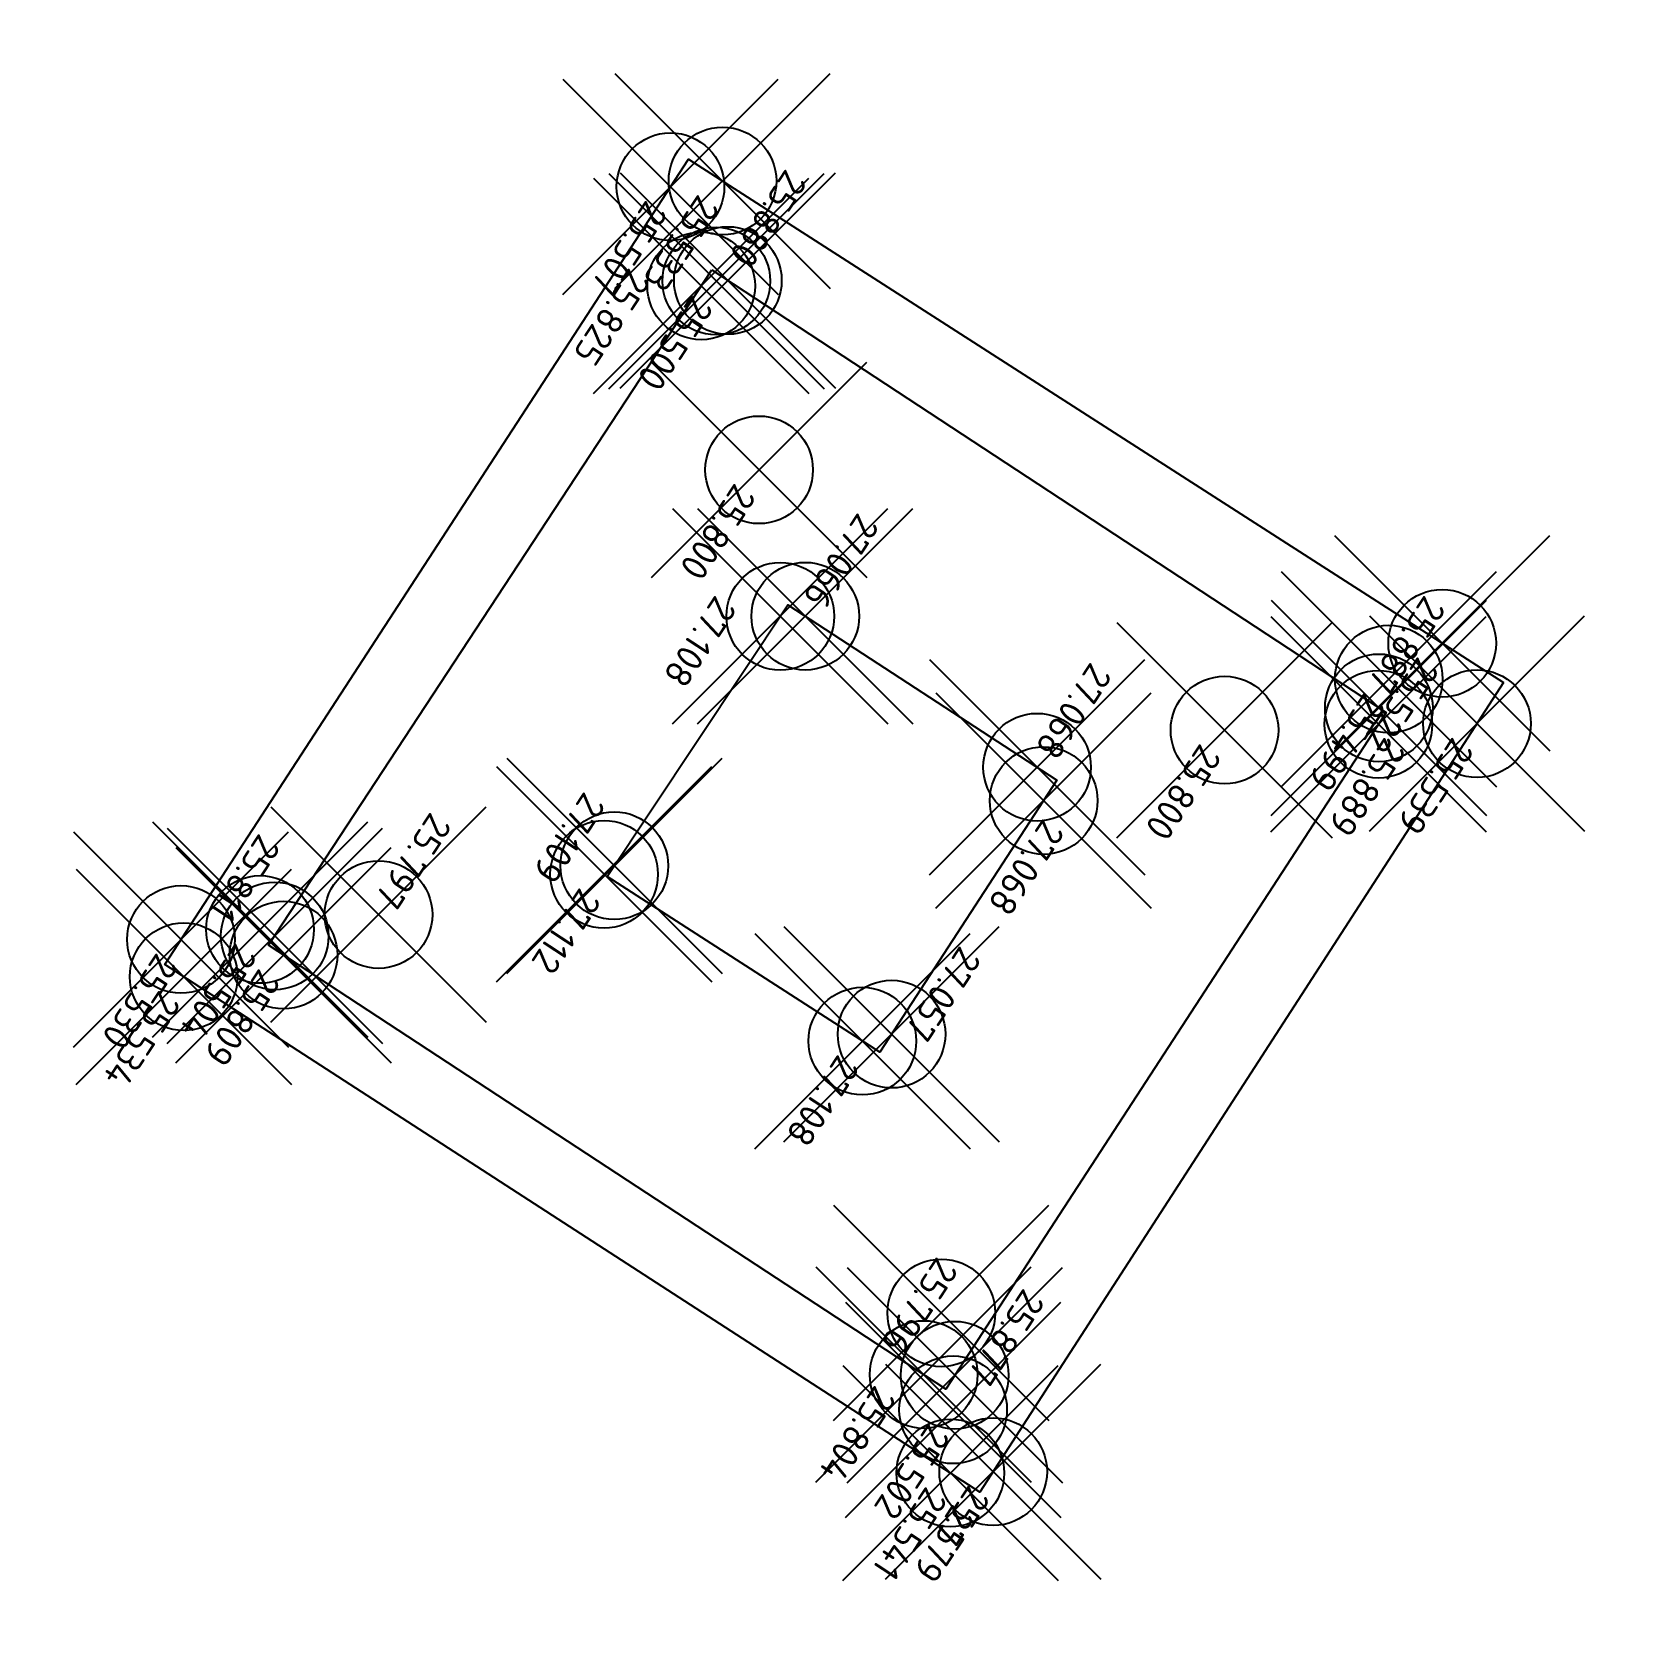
# Model space of a CAD drawing. Header units: millimetres. Extents: x 3214760 to 3224023, y 538957 to 542465.
# Drawn here: x 3221887.741 to 3221890.702, y 541104.017 to 541106.972 of the extents above; entities that cross this region are included whole.
import ezdxf

# ---------------------------------------------------------------- set-up
doc = ezdxf.new("R2010")
doc.units = ezdxf.units.MM
doc.header["$PDMODE"] = 35
doc.header["$PDSIZE"] = 0.2
doc.layers.add('Отметки фундамента', color=7, linetype='Continuous')
doc.layers.add('Фундамент', color=7, linetype='Continuous')
doc.styles.add('СПДС', font='isocpeur.ttf')

msp = doc.modelspace()

# ---------------------------------------------------------------- texts
at = {"layer": 'Отметки фундамента', "color": 1, "style": 'СПДС'}
for s, p in [('25.880', (3221889.141484246, 541106.7194366324, 54.2264)), ('25.825', (3221888.850323149, 541106.535921641, 54.17139999999999)), ('25.800', (3221889.046825106, 541106.1356555824, 54.1458)), ('27.066', (3221889.275583519, 541106.080872445, 55.4116)), ('27.108', (3221889.010738574, 541105.9275000166, 55.4543)), ('25.887', (3221890.328290466, 541105.9277353158, 54.2329)), ('27.068', (3221889.707985076, 541105.803104847, 55.4144)), ('25.800', (3221889.911487083, 541105.6521129006, 54.1455)), ('25.889', (3221890.254518843, 541105.6638879508, 54.2351)), ('27.109', (3221888.767121328, 541105.5624832863, 55.45539999999999)), ('25.797', (3221888.481493668, 541105.5245047332, 54.1432)), ('27.068', (3221889.619897714, 541105.5125940337, 55.41389999999999)), ('25.811', (3221888.163182597, 541105.4848094868, 54.1565)), ('27.112', (3221888.75884664, 541105.3842201805, 55.4578)), ('27.057', (3221889.465201149, 541105.2763238841, 55.403)), ('25.809', (3221888.163331192, 541105.2341162132, 54.1546)), ('27.108', (3221889.238713683, 541105.0743459132, 55.454)), ('25.796', (3221889.422433817, 541104.6985307287, 54.14239999999999)), ('25.877', (3221889.58332452, 541104.6397936008, 54.2228)), ('25.804', (3221889.307368455, 541104.4599569914, 54.15))]:
    msp.add_text(s, height=0.05, rotation=236.6461111018086, dxfattribs=at).set_placement(p)
at = {"layer": 'Отметки фундамента', "color": 2, "style": 'СПДС'}
for s, p in [('25.507', (3221888.88223485, 541106.6616918434, 53.853)), ('25.533', (3221888.978886255, 541106.672299191, 53.87869999999999)), ('25.500', (3221888.967413631, 541106.4862654336, 53.8456)), ('25.522', (3221890.315894656, 541105.813437836, 53.8684)), ('25.499', (3221890.216631784, 541105.7468449523, 53.8447)), ('25.539', (3221890.380534774, 541105.6641009513, 53.8849)), ('25.530', (3221887.972867187, 541105.2632303484, 53.8763)), ('25.504', (3221888.119728977, 541105.2817318285, 53.8498)), ('25.534', (3221887.977905522, 541105.1939489282, 53.8801)), ('25.502', (3221889.407343312, 541104.3892980695, 53.8483)), ('25.541', (3221889.402235639, 541104.2718637828, 53.8869)), ('25.579', (3221889.481710767, 541104.2743825285, 53.9245)), ('27', (3221889.452353076, 541104.2388752617, 53.8869))]:
    msp.add_text(s, height=0.05, rotation=236.6461111018086, dxfattribs=at).set_placement(p)

# ---------------------------------------------------------------- linework, layer by layer
at = {"layer": 'Отметки фундамента', "color": 2}
for p in [(3221888.926923832, 541106.6841147098, 53.853), (3221889.023575237, 541106.6947220576, 53.87869999999999), (3221889.012102613, 541106.5086883001, 53.8456), (3221890.360583637, 541105.8358607024, 53.8684), (3221890.261320766, 541105.7692678188, 53.8447), (3221890.425223756, 541105.6865238177, 53.8849), (3221888.017556168, 541105.2856532148, 53.8763), (3221888.164417958, 541105.304154695, 53.8498), (3221888.022594503, 541105.2163717946, 53.8801), (3221889.452032293, 541104.411720936, 53.8483), (3221889.446924621, 541104.2942866494, 53.8869), (3221889.526399749, 541104.296805395, 53.9245)]:
    msp.add_point(p, dxfattribs=at)
at = {"layer": 'Отметки фундамента', "color": 1}
for p in [(3221888.983975588, 541106.4997865866, 54.17139999999999), (3221889.033452182, 541106.5098397816, 54.2264), (3221889.091514087, 541106.158078449, 54.1458), (3221889.130913959, 541105.8860026138, 55.4543), (3221889.177369789, 541105.8861919865, 55.4116), (3221890.242940299, 541105.7158801007, 54.2329), (3221889.956176064, 541105.6745357672, 54.1455), (3221890.242064904, 541105.6854491349, 54.2351), (3221889.607945176, 541105.6056500012, 55.4144), (3221889.620152179, 541105.5436218698, 55.41389999999999), (3221888.803535622, 541105.406643047, 55.4578), (3221888.822635161, 541105.4225643411, 55.45539999999999), (3221888.384558917, 541105.3317673475, 54.1432), (3221888.191724545, 541105.2921667728, 54.1565), (3221888.208020173, 541105.2565390797, 54.1546), (3221889.337632998, 541105.109678887, 55.403), (3221889.283402664, 541105.0967687796, 55.454), (3221889.430007716, 541104.5917891675, 54.14239999999999), (3221889.397230814, 541104.4772434355, 54.15), (3221889.454955652, 541104.4760012128, 54.2228)]:
    msp.add_point(p, dxfattribs=at)
at = {"layer": 'Фундамент'}
for points, elevation in [([(3221890.474486865, 541105.762692067), (3221889.501795847, 541104.258764026), (3221887.987344262, 541105.2391921527), (3221888.960266341, 541106.7353901373)], 53.846), ([(3221889.003479014, 541106.5295154497), (3221890.256203272, 541105.7071737181), (3221889.438264389, 541104.4503539301), (3221888.18027788, 541105.2747187425)], 54.146), ([(3221888.809487628, 541105.4027995374), (3221889.145048394, 541105.9072510359), (3221889.644871694, 541105.581590478), (3221889.31566446, 541105.0759357165)], 55.44599999999999)]:
    msp.add_lwpolyline(points, close=True, dxfattribs=dict(at, elevation=elevation))

msp.set_redraw_order([(e.dxf.handle, doc.entitydb.next_handle()) for e in msp.query("TEXT MTEXT ATTDEF DIMENSION ARC_DIMENSION")])  # texts and dimensions are drawn at this point

doc.saveas('drawing.dxf')
